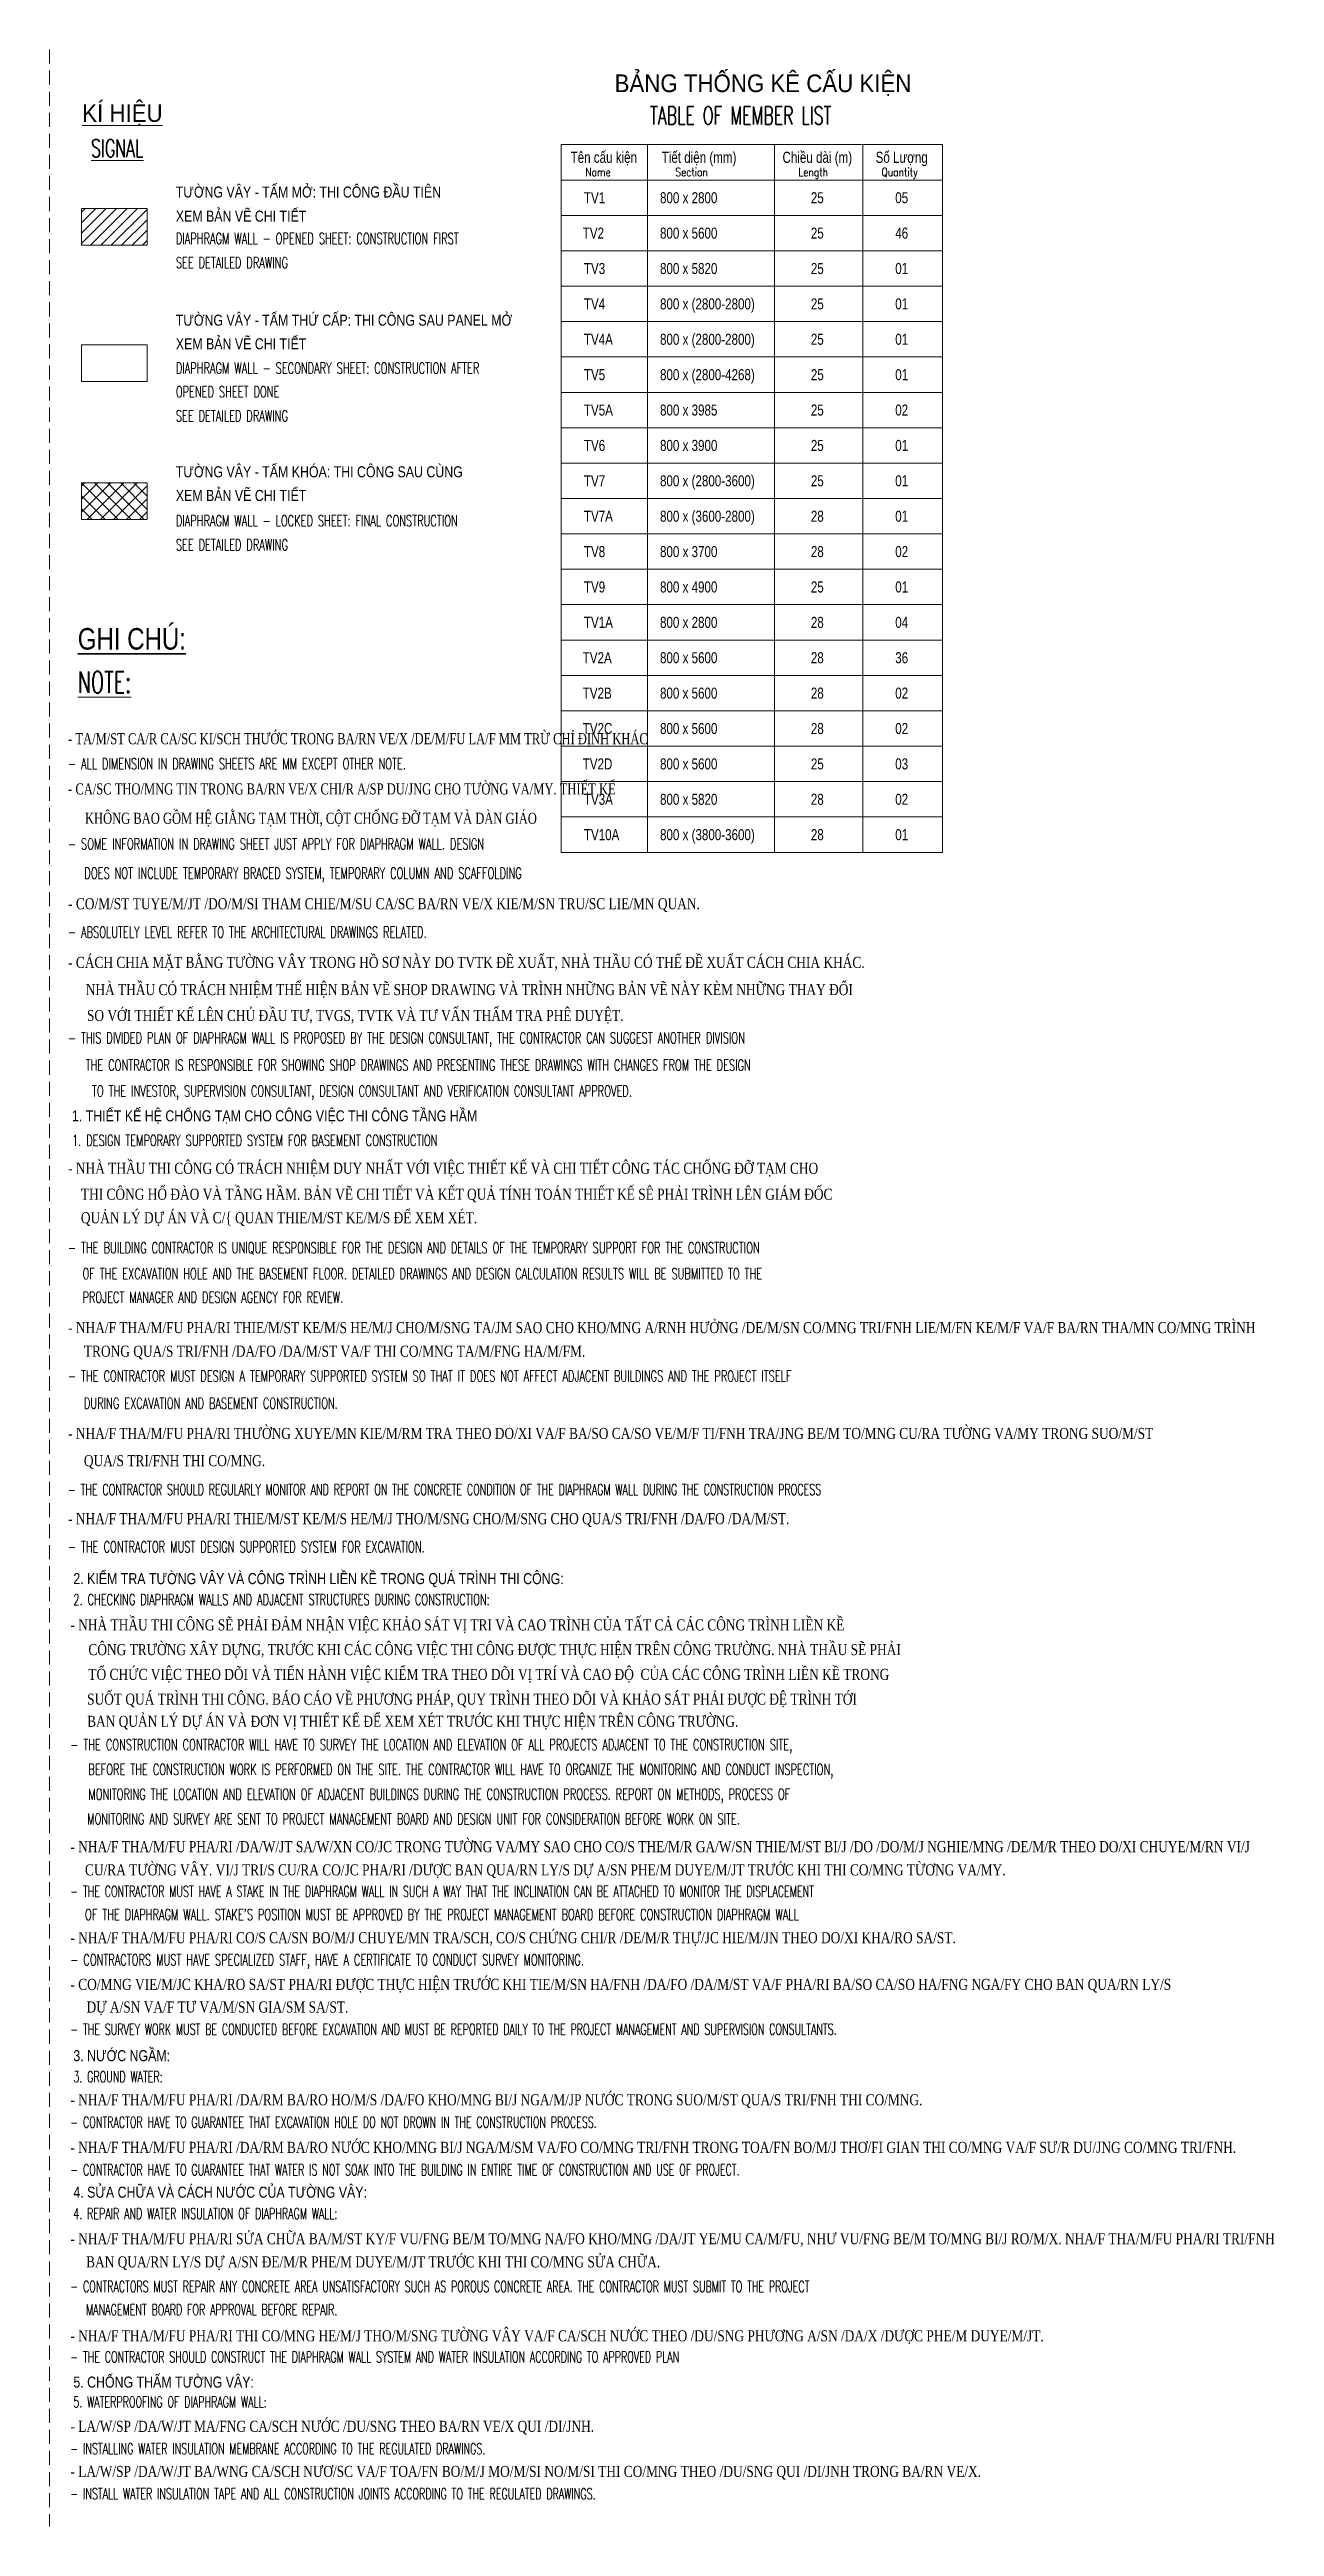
# Model space of a CAD drawing. Header units: millimetres. Extents: x -642477 to 1168880, y -27982 to 330379.
# Drawn here: x 230868 to 286220, y 109397 to 221397 of the extents above; entities that cross this region are included whole.
import ezdxf
from ezdxf.enums import TextEntityAlignment as Align

# ---------------------------------------------------------------- set-up
doc = ezdxf.new("R2010")
doc.units = ezdxf.units.MM
doc.linetypes.add('HIDDEN2', pattern=[4.7625, 3.175, -1.5875])
for name, color, linetype, lineweight in [('NDC_S_CONTINUOUS', 3, 'Continuous', 20), ('NDC_S_ENG TITLE', 3, 'Continuous', 20), ('NDC_S_HATCH MATERIAL', 8, 'Continuous', 13), ('NDC_S_HIDDEN', 8, 'HIDDEN2', 13), ('NDC_S_SLAB', 2, 'Continuous', 20), ('NDC_S_VN TEXT', 7, 'Continuous', 20), ('NDC_S_VN TITLE', 6, 'Continuous', 35), ('TEXT 2.5', 2, 'Continuous', 20)]:
    doc.layers.add(name, color=color, linetype=linetype, lineweight=lineweight)
doc.styles.add('32831-SS-XCONC2$0$STANDARD', font='vntimeh.shx', dxfattribs={"width": 0.8, "bigfont": 'vns.shx'})
doc.styles.add('ARIAL', font='arial.ttf', dxfattribs={"width": 0.8})
doc.styles.add('kata_text', font='arial.ttf', dxfattribs={"width": 0.8})
doc.styles.add('NDC_ARIAL', font='arial.ttf', dxfattribs={"width": 0.85})
doc.styles.add('NDC_EN TXT', font='romans.shx', dxfattribs={"width": 0.8})
doc.styles.add('NDC_ROMANS', font='romans.shx', dxfattribs={"width": 0.8, "bigfont": 'vns.shx'})

msp = doc.modelspace()

# ---------------------------------------------------------------- texts
at = {"layer": 'NDC_S_ENG TITLE', "style": 'NDC_ARIAL', "width": 0.8}
for s, p in [('1. THIẾT KẾ HỆ CHỐNG TẠM CHO CÔNG VIỆC THI CÔNG TẦNG HẦM', (231879.2, 172931.9)), ('2. KIỂM TRA TƯỜNG VÂY VÀ CÔNG TRÌNH LIỀN KỀ TRONG QUÁ TRÌNH THI CÔNG:', (231943.5, 152005.8)), ('3. NƯỚC NGẦM:', (231943.5, 130435.9)), ('4. SỬA CHỮA VÀ CÁCH NƯỚC CỦA TƯỜNG VÂY:', (231943.5, 124261.8)), ('5. CHỐNG THẤM TƯỜNG VÂY:', (231943.5, 115675.2))]:
    msp.add_text(s, height=500, dxfattribs=at).set_placement(p)
at = {"layer": 'NDC_S_VN TEXT'}
for s, height, style, width, p in [('BẢNG THỐNG KÊ CẤU KIỆN', 800, 'NDC_ARIAL', 0.9, (256402, 219871.2, 0)), ('%%UKÍ HIỆU', 800, 'NDC_ARIAL', 0.9, (232343.6, 218524.5)), ('TƯỜNG VÂY - TẤM MỞ: THI CÔNG ĐẦU TIÊN', 500, 'ARIAL', 0.8, (236572.1, 214953.8)), ('XEM BẢN VẼ CHI TIẾT', 500, 'ARIAL', 0.8, (236572.1, 213863.4)), ('TV1 ', 500, 'kata_text', 0.75, (255014.5, 214695.6)), ('800 x 2800', 500, 'kata_text', 0.75, (258454.7, 214695.6)), ('TV2 ', 500, 'kata_text', 0.75, (254962.2, 213095.6)), ('800 x 5600', 500, 'kata_text', 0.75, (258454.7, 213095.6)), ('TV3 ', 500, 'kata_text', 0.75, (255014.5, 211495.6)), ('800 x 5820', 500, 'kata_text', 0.75, (258454.7, 211495.6)), ('TƯỜNG VÂY - TẤM THỨ CẤP: THI CÔNG SAU PANEL MỞ', 500, 'ARIAL', 0.8, (236572.1, 209160)), ('TV4 ', 500, 'kata_text', 0.75, (255014.5, 209895.6)), ('800 x (2800-2800)', 500, 'kata_text', 0.75, (258454.7, 209895.6)), ('XEM BẢN VẼ CHI TIẾT', 500, 'ARIAL', 0.8, (236572.1, 208089.3)), ('TV4A', 500, 'kata_text', 0.75, (255014.5, 208295.6)), ('800 x (2800-2800)', 500, 'kata_text', 0.75, (258454.7, 208295.6)), ('TV5 ', 500, 'kata_text', 0.75, (255014.5, 206695.6)), ('800 x (2800-4268)', 500, 'kata_text', 0.75, (258454.7, 206695.6)), ('TV5A', 500, 'kata_text', 0.75, (255014.5, 205095.6)), ('800 x 3985', 500, 'kata_text', 0.75, (258454.7, 205095.6)), ('TV6 ', 500, 'kata_text', 0.75, (255014.5, 203495.6)), ('800 x 3900', 500, 'kata_text', 0.75, (258454.7, 203495.6)), ('TƯỜNG VÂY - TẤM KHÓA: THI CÔNG SAU CÙNG', 500, 'ARIAL', 0.8, (236572.1, 202303.9)), ('XEM BẢN VẼ CHI TIẾT', 500, 'ARIAL', 0.8, (236572.1, 201233.3)), ('TV7 ', 500, 'kata_text', 0.75, (255014.5, 201895.6)), ('800 x (2800-3600)', 500, 'kata_text', 0.75, (258454.7, 201895.6)), ('TV7A', 500, 'kata_text', 0.75, (255014.5, 200295.6)), ('800 x (3600-2800)', 500, 'kata_text', 0.75, (258454.7, 200295.6)), ('TV8 ', 500, 'kata_text', 0.75, (255014.5, 198695.6)), ('800 x 3700', 500, 'kata_text', 0.75, (258454.7, 198695.6)), ('TV9 ', 500, 'kata_text', 0.75, (255014.5, 197095.6)), ('800 x 4900', 500, 'kata_text', 0.75, (258454.7, 197095.6)), ('TV1A ', 500, 'kata_text', 0.75, (255014.5, 195495.6)), ('800 x 2800', 500, 'kata_text', 0.75, (258454.7, 195495.6)), ('TV2A ', 500, 'kata_text', 0.75, (254962.2, 193895.6)), ('800 x 5600', 500, 'kata_text', 0.75, (258454.7, 193895.6)), ('TV2B', 500, 'kata_text', 0.75, (254962.2, 192295.6)), ('800 x 5600', 500, 'kata_text', 0.75, (258454.7, 192295.6)), ('TV2C', 500, 'kata_text', 0.75, (254962.2, 190695.6)), ('800 x 5600', 500, 'kata_text', 0.75, (258454.7, 190695.6)), ('TV2D', 500, 'kata_text', 0.75, (254962.2, 189095.6)), ('800 x 5600', 500, 'kata_text', 0.75, (258454.7, 189095.6)), ('TV3A ', 500, 'kata_text', 0.75, (255014.5, 187495.6)), ('800 x 5820', 500, 'kata_text', 0.75, (258454.7, 187495.6)), ('TV10A ', 500, 'kata_text', 0.75, (255014.5, 185895.6)), ('800 x (3800-3600)', 500, 'kata_text', 0.75, (258454.7, 185895.6))]:
    msp.add_text(s, height=height, dxfattribs=dict(at, style=style, width=width)).set_placement(p, align=Align.MIDDLE_LEFT)
at = {"layer": 'NDC_S_VN TEXT', "color": 3}
for s, height, style, width, p in [('TABLE OF MEMBER LIST', 800, 'NDC_ROMANS', 0.65, (258001.2, 218414.1, 0)), ('%%USIGNAL', 800, 'NDC_ROMANS', 0.65, (232746.8, 216933.8)), ('Name', 375, 'NDC_EN TXT', 0.8, (255081.6, 215856.6)), ('Section', 375, 'NDC_EN TXT', 0.8, (259152.6, 215856.6)), ('Length', 375, 'NDC_EN TXT', 0.8, (264711.8, 215856.6)), ('Quantity', 375, 'NDC_EN TXT', 0.8, (268464.2, 215856.6)), ('DIAPHRAGM WALL - OPENED SHEET: CONSTRUCTION FIRST', 500, 'NDC_ROMANS', 0.65, (236572.1, 212851.8)), ('SEE DETAILED DRAWING', 500, 'NDC_ROMANS', 0.65, (236572.1, 211761.3)), ('DIAPHRAGM WALL - SECONDARY SHEET: CONSTRUCTION AFTER', 500, 'NDC_ROMANS', 0.65, (236572.1, 206993.2)), ('OPENED SHEET DONE', 500, 'NDC_ROMANS', 0.65, (236572.1, 205922.6)), ('SEE DETAILED DRAWING', 500, 'NDC_ROMANS', 0.65, (236572.1, 204832.1)), ('DIAPHRAGM WALL - LOCKED SHEET: FINAL CONSTRUCTION', 500, 'NDC_ROMANS', 0.65, (236572.1, 200091.4)), ('SEE DETAILED DRAWING', 500, 'NDC_ROMANS', 0.65, (236572.1, 199001))]:
    msp.add_text(s, height=height, dxfattribs=dict(at, style=style, width=width)).set_placement(p, align=Align.MIDDLE_LEFT)
at = {"layer": 'NDC_S_VN TEXT', "style": 'kata_text', "width": 0.75}
for s, p in [('Tên cấu kiện', (255913.8, 216523.7)), ('Tiết diện (mm)', (260217.7, 216523.7)), ('Chiều dài (m)', (265562.3, 216523.7)), ('Số Lượng', (269375.4, 216523.7)), ('25', (265562.3, 214695.6)), ('05', (269375.4, 214695.6)), ('25', (265562.3, 213095.6)), ('46', (269375.4, 213095.6)), ('25', (265562.3, 211495.6)), ('01', (269375.4, 211495.6)), ('25', (265562.3, 209895.6)), ('01', (269375.4, 209895.6)), ('25', (265562.3, 208295.6)), ('01', (269375.4, 208295.6)), ('25', (265562.3, 206695.6)), ('01', (269375.4, 206695.6)), ('25', (265562.3, 205095.6)), ('02', (269375.4, 205095.6)), ('25', (265562.3, 203495.6)), ('01', (269375.4, 203495.6)), ('25', (265562.3, 201895.6)), ('01', (269375.4, 201895.6)), ('28', (265562.3, 200295.6)), ('01', (269375.4, 200295.6)), ('28', (265562.3, 198695.6)), ('02', (269375.4, 198695.6)), ('25', (265562.3, 197095.6)), ('01', (269375.4, 197095.6)), ('28', (265562.3, 195495.6)), ('04', (269375.4, 195495.6)), ('28', (265562.3, 193895.6)), ('36', (269375.4, 193895.6)), ('28', (265562.3, 192295.6)), ('02', (269375.4, 192295.6)), ('28', (265562.3, 190695.6)), ('02', (269375.4, 190695.6)), ('25', (265562.3, 189095.6)), ('03', (269375.4, 189095.6)), ('28', (265562.3, 187495.6)), ('02', (269375.4, 187495.6)), ('28', (265562.3, 185895.6)), ('01', (269375.4, 185895.6))]:
    msp.add_text(s, height=500, dxfattribs=at).set_placement(p, align=Align.MIDDLE_CENTER)
at = {"layer": 'NDC_S_VN TEXT', "color": 3, "style": 'NDC_ROMANS'}
for s, height, width, p in [('%%UNOTE:', 972, 0.65, (232141.5, 192307.4)), ('- ALL DIMENSION IN DRAWING SHEETS ARE MM EXCEPT OTHER NOTE.', 500, 0.65, (231704.8, 188852.4)), ('- SOME INFORMATION IN DRAWING SHEET JUST APPLY FOR DIAPHRAGM WALL. DESIGN ', 500, 0.65, (231704.8, 185224.8)), ('DOES NOT INCLUDE TEMPORARY BRACED SYSTEM, TEMPORARY COLUMN AND SCAFFOLDING', 500, 0.65, (232439.4, 183905.1)), ('- ABSOLUTELY LEVEL REFER TO THE ARCHITECTURAL DRAWINGS RELATED.', 500, 0.65, (231704.8, 181237.9)), ('- THIS DIVIDED PLAN OF DIAPHRAGM WALL IS PROPOSED BY THE DESIGN CONSULTANT, THE CONTRACTOR CAN SUGGEST ANOTHER DIVISION', 500, 0.65, (231704.8, 176454.3)), ('THE CONTRACTOR IS RESPONSIBLE FOR SHOWING SHOP DRAWINGS AND PRESENTING THESE DRAWINGS WITH CHANGES FROM THE DESIGN', 500, 0.65, (232500.8, 175224.7)), (' TO THE INVESTOR, SUPERVISION CONSULTANT, DESIGN CONSULTANT AND VERIFICATION CONSULTANT APPROVED.', 500, 0.65, (232557.9, 174054.1)), ('1. DESIGN TEMPORARY SUPPORTED SYSTEM FOR BASEMENT CONSTRUCTION', 500, 0.65, (231879.2, 171821.7)), ('- THE BUILDING CONTRACTOR IS UNIQUE RESPONSIBLE FOR THE DESIGN AND DETAILS OF THE TEMPORARY SUPPORT FOR THE CONSTRUCTION ', 500, 0.65, (231704.8, 166966.1)), (' OF THE EXCAVATION HOLE AND THE BASEMENT FLOOR. DETAILED DRAWINGS AND DESIGN CALCULATION RESULTS WILL BE SUBMITTED TO THE ', 500, 0.65, (232131.9, 165794)), (' PROJECT MANAGER AND DESIGN AGENCY FOR REVIEW.', 500, 0.65, (232131.9, 164729.9)), ('- THE CONTRACTOR MUST DESIGN A TEMPORARY SUPPORTED SYSTEM SO THAT IT DOES NOT AFFECT ADJACENT BUILDINGS AND THE PROJECT ITSELF ', 500, 0.65, (231704.8, 161166.6)), ('DURING EXCAVATION AND BASEMENT CONSTRUCTION.', 500, 0.65, (232417.9, 159933.2)), ('- THE CONTRACTOR SHOULD REGULARLY MONITOR AND REPORT ON THE CONCRETE CONDITION OF THE DIAPHRAGM WALL DURING THE CONSTRUCTION PROCESS', 500, 0.63, (231704.8, 156032.8)), ('- THE CONTRACTOR MUST DESIGN SUPPORTED SYSTEM FOR EXCAVATION.', 500, 0.65, (231704.8, 153442.7)), ('2. CHECKING DIAPHRAGM WALLS AND ADJACENT STRUCTURES DURING CONSTRUCTION:', 500, 0.65, (231943.5, 151059.4)), ('- THE CONSTRUCTION CONTRACTOR WILL HAVE TO SURVEY THE LOCATION AND ELEVATION OF ALL PROJECTS ADJACENT TO THE CONSTRUCTION SITE, ', 500, 0.65, (231809.8, 144495.8)), ('BEFORE THE CONSTRUCTION WORK IS PERFORMED ON THE SITE. THE CONTRACTOR WILL HAVE TO ORGANIZE THE MONITORING AND CONDUCT INSPECTION, ', 500, 0.65, (232621.7, 143376.8)), ('MONITORING THE LOCATION AND ELEVATION OF ADJACENT BUILDINGS DURING THE CONSTRUCTION PROCESS. REPORT ON METHODS, PROCESS OF ', 500, 0.65, (232621.7, 142257.7)), ('MONITORING AND SURVEY ARE SENT TO PROJECT MANAGEMENT BOARD AND DESIGN UNIT FOR CONSIDERATION BEFORE WORK ON SITE.', 500, 0.65, (232564.6, 141138.7)), ('- THE CONTRACTOR MUST HAVE A STAKE IN THE DIAPHRAGM WALL IN SUCH A WAY THAT THE INCLINATION CAN BE ATTACHED TO MONITOR THE DISPLACEMENT ', 500, 0.63, (231809.8, 137864.4)), ("OF THE DIAPHRAGM WALL. STAKE'S POSITION MUST BE APPROVED BY THE PROJECT MANAGEMENT BOARD BEFORE CONSTRUCTION DIAPHRAGM WALL", 500, 0.65, (232468.8, 136816.8)), ('- CONTRACTORS MUST HAVE SPECIALIZED STAFF, HAVE A CERTIFICATE TO CONDUCT SURVEY MONITORING.', 500, 0.65, (231809.8, 134769.6)), ('- THE SURVEY WORK MUST BE CONDUCTED BEFORE EXCAVATION AND MUST BE REPORTED DAILY TO THE PROJECT MANAGEMENT AND SUPERVISION CONSULTANTS.', 500, 0.63, (231809.8, 131628.2)), ('3. GROUND WATER:', 500, 0.63, (231943.5, 129482.8)), ('- CONTRACTOR HAVE TO GUARANTEE THAT EXCAVATION HOLE DO NOT DROWN IN THE CONSTRUCTION PROCESS.', 500, 0.63, (231809.8, 127424.5)), ('- CONTRACTOR HAVE TO GUARANTEE THAT WATER IS NOT SOAK INTO THE BUILDING IN ENTIRE TIME OF CONSTRUCTION AND USE OF PROJECT.', 500, 0.63, (231809.8, 125272.9)), ('4. REPAIR AND WATER INSULATION OF DIAPHRAGM WALL:', 500, 0.63, (231943.5, 123296.5)), ('- CONTRACTORS MUST REPAIR ANY CONCRETE AREA UNSATISFACTORY SUCH AS POROUS CONCRETE AREA. THE CONTRACTOR MUST SUBMIT TO THE PROJECT ', 500, 0.63, (231809.8, 119996.9)), ('MANAGEMENT BOARD FOR APPROVAL BEFORE REPAIR.', 500, 0.63, (232517.8, 118949.3)), ('- THE CONTRACTOR SHOULD CONSTRUCT THE DIAPHRAGM WALL SYSTEM AND WATER INSULATION ACCORDING TO APPROVED PLAN', 500, 0.63, (231809.8, 116812)), ('5. WATERPROOFING OF DIAPHRAGM WALL:', 500, 0.63, (231943.5, 114775.1)), ('- INSTALLING WATER INSULATION MEMBRANE ACCORDING TO THE REGULATED DRAWINGS.', 500, 0.63, (231809.8, 112663.2)), ('- INSTALL WATER INSULATION TAPE AND ALL CONSTRUCTION JOINTS ACCORDING TO THE REGULATED DRAWINGS.', 500, 0.63, (231809.8, 110624.4))]:
    msp.add_text(s, height=height, dxfattribs=dict(at, width=width)).set_placement(p)
at = {"layer": 'NDC_S_VN TITLE', "style": 'NDC_ARIAL', "width": 0.8}
msp.add_text('%%UGHI CHÚ:', height=972.222, dxfattribs=at).set_placement((232141.5, 194264.1))
at = {"layer": 'TEXT 2.5', "style": '32831-SS-XCONC2$0$STANDARD'}
for s, height, width, p in [('- TA/M/ST CA/R CA/SC KI/SCH TH¦íC TRONG BA/RN VE/X /DE/M/FU LA/F MM TRõ CHØ §ÞNH KH¸C', 500.003, 0.75, (231704.8, 189985.2)), ('- CA/SC THO/MNG TIN TRONG BA/RN VE/X CHI/R A/SP DU/JNG CHO T¦êNG VA/MY. THIÕT KÕ ', 500.003, 0.75, (231704.8, 187714.8)), ('KH¤NG BAO GåM HÖ GI»NG T¹M THêI, CéT CHèNG §ì T¹M Vµ DµN GI¸O', 500.003, 0.75, (232467.7, 186386.3)), ('- CO/M/ST TUYE/M/JT /DO/M/SI THAM CHIE/M/SU CA/SC BA/RN VE/X KIE/M/SN TRU/SC LIE/MN QUAN.', 500.003, 0.8, (231704.8, 182523.7)), ('- c¸ch chia mÆt b»ng t\xadêng v©y trong hå s¬ nµy do tvtk ®Ò xuÊt, nhµ thÇu cã thÓ ®Ò xuÊt c¸ch chia kh¸c. ', 500.003, 0.8, (231704.8, 179870.2)), ('nhµ thÇu cã tr¸ch nhiÖm thÓ hiÖn b¶n vÏ shop drawing vµ tr×nh nh÷ng b¶n vÏ nµy kÌm nh÷ng thay ®æi ', 500.003, 0.8, (232500.8, 178640.6)), ('so víi thiÕt kÕ lªn chñ ®Çu t\xad, tvgs, tvtk vµ t\xad vÊn thÈm tra phª duyÖt.', 500.003, 0.8, (232557.9, 177470)), ('- NHµ THÇU THI C¤NG Cã TR¸CH NHIÖM DUY NHÊT VíI VIÖC THIÕT KÕ Vµ CHI TIÕT C¤NG T¸C CHèNG §ì T¹M CHO ', 499.996, 0.8, (231704.8, 170560.1)), (' THI C¤NG Hè §µO Vµ TÇNG HÇM. B¶N VÏ CHI TIÕT Vµ KÕT QU¶ TÝNH TO¸N THIÕT KÕ S£ PH¶I TR×NH L£N GI¸M §èC', 499.9956, 0.8, (232131.9, 169388)), (' QU¶N Lý Dù ¸N Vµ C/{ QUAN THIE/M/ST KE/M/S §Ó XEM XÐT.', 499.996, 0.8, (232131.9, 168323.9)), ('- NHA/F THA/M/FU PHA/RI THIE/M/ST KE/M/S HE/M/J CHO/M/SNG TA/JM SAO CHO KHO/MNG A/RNH H¦ëNG /DE/M/SN CO/MNG TRI/FNH LIE/M/FN KE/M/F VA/F BA/RN THA/MN CO/MNG tr×nh', 499.9956, 0.8, (231704.8, 163355.4)), ('TRONG QUA/S TRI/FNH /DA/FO /DA/M/ST VA/F THI CO/MNG TA/M/FNG HA/M/FM.', 499.996, 0.8, (232417.9, 162288.6)), ('- NHA/F THA/M/FU PHA/RI TH¦êNG XUYE/MN KIE/M/RM TRA THEO DO/XI VA/F BA/SO CA/SO VE/M/F TI/FNH TRA/JNG BE/M TO/MNG CU/RA T¦êNG VA/MY TRONG SUO/M/ST ', 499.9956, 0.8, (231704.8, 158571.4)), ('QUA/S TRI/FNH THI CO/MNG.', 499.996, 0.8, (232417.9, 157340.5)), ('- NHA/F THA/M/FU PHA/RI THIE/M/ST KE/M/S HE/M/J THO/M/SNG CHO/M/SNG CHO QUA/S TRI/FNH /DA/FO /DA/M/ST.', 499.9956, 0.8, (231704.8, 154717.4)), ('- NHµ THÇU THI C¤NG SÏ PH¶I §¶M NHËN VIÖC KH¶O S¸T VÞ TRI Vµ CAO TR×NH CñA TÊT C¶ C¸C C¤NG TR×NH LIÒN KÒ', 500.001, 0.8, (231809.8, 149914.7)), ('C¤NG TR¦êNG X¢Y DùNG, TR¦íC KHI C¸C C¤NG VIÖC THI C¤NG §¦îC THùC HIÖN TR£N C¤NG TR¦êNG. nHµ THÇU SÏ PH¶I ', 500.001, 0.8, (232621.7, 148795.7)), ('Tæ CHøC VIÖC THEO DâI Vµ TIÕN HµNH VIÖC KIÓM TRA THEO DâI VÞ TRÝ Vµ CAO §é  CñA C¸C C¤NG TR×NH LIÒN KÒ TRONG ', 500.001, 0.8, (232621.7, 147676.6)), ('SUèT QU¸ TR×NH THI C¤NG. b¸O C¸O VÒ PH¦¥NG PH¸P, QUY TR×NH THEO DâI Vµ KH¶O S¸T PH¶I §¦îC §Ö TR×NH TíI ', 500.001, 0.8, (232564.6, 146557.6)), ('BAN QU¶N Lý Dù ¸N Vµ §¥N VÞ THIÕT KÕ §Ó XEM XÐT TR¦íC KHI THùC HIÖN TR£N C¤NG TR¦êNG.', 500.001, 0.8, (232564.6, 145554.4)), ('- NHA/F THA/M/FU PHA/RI /DA/W/JT SA/W/XN CO/JC TRONG T¦êNG VA/MY SAO CHO CO/S THE/M/R GA/W/SN THIE/M/ST BI/J /DO /DO/M/J NGHIE/MNG /DE/M/R THEO DO/XI CHUYE/M/RN VI/J ', 500.001, 0.8, (231809.8, 139884.8)), ('CU/RA T¦êNG V¢Y. VI/J TRI/S CU/RA CO/JC PHA/RI /D¦îC BAN QUA/RN LY/S Dù A/SN PHE/M DUYE/M/JT TR¦íC KHI THI CO/MNG Tõ¬NG VA/MY.', 500.001, 0.8, (232468.8, 138837.2)), ('- NHA/F THA/M/FU PHA/RI CO/S CA/SN BO/M/J CHUYE/MN TRA/SCH, CO/S CHøNG CHI/R /DE/M/R THù/JC HIE/M/JN THEO DO/XI KHA/RO SA/ST.', 500.001, 0.8, (231809.8, 135769.2)), ('- CO/MNG VIE/M/JC KHA/RO SA/ST PHA/RI §¦îC THùC HIÖN TR¦íC KHI TIE/M/SN HA/FNH /DA/FO /DA/M/ST VA/F PHA/RI BA/SO CA/SO HA/FNG NGA/FY CHO BAN QUA/RN LY/S ', 500.001, 0.8, (231809.8, 133658.4)), ('Dù A/SN VA/F T¦ VA/M/SN GIA/SM SA/ST.', 500.001, 0.8, (232538.4, 132634.6)), ('- NHA/F THA/M/FU PHA/RI /DA/RM BA/RO HO/M/S /DA/FO KHO/MNG BI/J NGA/M/JP N¦íC TRONG SUO/M/ST QUA/S TRI/FNH THI CO/MNG.', 500.001, 0.8, (231809.8, 128440.5)), ('- NHA/F THA/M/FU PHA/RI /DA/RM BA/RO N¦íC KHO/MNG BI/J NGA/M/SM VA/FO CO/MNG TRI/FNH TRONG TOA/FN BO/M/J TH¥/FI GIAN THI CO/MNG VA/F S¦/R DU/JNG CO/MNG TRI/FNH.', 500.001, 0.8, (231809.8, 126288.9)), ('- NHA/F THA/M/FU PHA/RI SöA CH÷A BA/M/ST KY/F VU/FNG BE/M TO/MNG NA/FO KHO/MNG /DA/JT YE/MU CA/M/FU, NH\xad VU/FNG BE/M TO/MNG BI/J RO/M/X. NHA/F THA/M/FU PHA/RI TRI/FNH ', 500, 0.8, (231809.8, 122158.3)), ('BAN QUA/RN LY/S Dù A/SN §E/M/R PHE/M DUYE/M/JT TR¦íC KHI THI CO/MNG SöA CH÷A.', 500, 0.8, (232517.8, 121110.7)), ('- NHA/F THA/M/FU PHA/RI THI CO/MNG HE/M/J THO/M/SNG T¦êNG V¢Y VA/F CA/SCH N¦íC THEO /DU/SNG PH¦¥NG A/SN /DA/X /D¦îC PHE/M DUYE/M/JT.', 500, 0.8, (231809.8, 117768.4)), ('- LA/W/SP /DA/W/JT MA/FNG CA/SCH N¦íC /DU/SNG THEO BA/RN VE/X QUI /DI/JNH.', 500, 0.8, (231809.8, 113675.2)), ('- LA/W/SP /DA/W/JT BA/WNG CA/SCH N¦¥/SC VA/F TOA/FN BO/M/J MO/M/SI NO/M/SI THI CO/MNG THEO /DU/SNG QUI /DI/JNH TRONG BA/RN VE/X.', 500, 0.8, (231809.8, 111636.4))]:
    msp.add_text(s, height=height, dxfattribs=dict(at, width=width)).set_placement(p)

# ---------------------------------------------------------------- hatches: boundary and pattern name
at = {"layer": 'NDC_S_HATCH MATERIAL'}
h = msp.add_hatch(dxfattribs=at)
h.set_pattern_fill('ANSI31', color=256, scale=2666.666667)
h.set_pattern_definition([(45, (272457.4, 154713.44), (-235.7023, 235.7023), [])])
h.paths.add_polyline_path([(232313.9, 214203.8), (235277, 214203.8), (235277, 212547.5), (232313.9, 212547.5)])
h = msp.add_hatch(dxfattribs=at)
h.set_pattern_fill('ANSI37', color=256, scale=3333.333333)
h.set_pattern_definition([(45, (272457.4, 149282.32), (-294.6278, 294.6278), []), (135, (272457.4, 149282.32), (-294.6278, -294.6278), [])])
h.paths.add_polyline_path([(232313.9, 201800.1), (235277, 201800.1), (235277, 200143.9), (232313.9, 200143.9)])

# ---------------------------------------------------------------- linework, layer by layer
at = {"layer": 'NDC_S_CONTINUOUS'}
for p, q in [((253991.1, 217095.6), (253991.1, 185095.6)), ((253991.1, 217095.6), (271221.8, 217095.6)), ((257888.5, 217095.6), (257888.5, 185095.6)), ((263631.3, 217095.6), (263631.3, 185095.6)), ((267612.3, 217095.6), (267612.3, 194695.6)), ((267612.3, 217095.6), (267612.3, 185095.6)), ((271221.8, 217095.6), (271221.8, 185095.6)), ((253991.1, 215495.6), (271221.8, 215495.6)), ((253991.1, 213895.6), (271221.8, 213895.6)), ((253991.1, 212295.6), (271221.8, 212295.6)), ((253991.1, 210695.6), (271221.8, 210695.6)), ((253991.1, 209095.6), (271221.8, 209095.6)), ((253991.1, 207495.6), (271221.8, 207495.6)), ((253991.1, 207495.6), (271221.8, 207495.6)), ((253991.1, 205895.6), (271221.8, 205895.6)), ((253991.1, 204295.6), (271221.8, 204295.6)), ((253991.1, 202695.6), (271221.8, 202695.6)), ((253991.1, 201095.6), (270545.6, 201095.6)), ((253991.1, 201095.6), (271221.8, 201095.6)), ((253991.1, 199495.6), (270545.6, 199495.6)), ((253991.1, 199495.6), (271221.8, 199495.6)), ((253991.1, 197895.6), (271221.8, 197895.6)), ((253991.1, 196295.6), (271221.8, 196295.6)), ((253991.1, 194695.6), (271221.8, 194695.6)), ((253991.1, 193095.6), (271221.8, 193095.6)), ((253991.1, 191495.6), (271221.8, 191495.6)), ((253991.1, 189895.6), (271221.8, 189895.6)), ((253991.1, 188295.6), (271221.8, 188295.6)), ((253991.1, 186695.6), (271221.8, 186695.6)), ((253991.1, 185095.6), (271221.8, 185095.6))]:
    msp.add_line(p, q, dxfattribs=at)
at = {"layer": 'NDC_S_HIDDEN', "ltscale": 200}
msp.add_line((230867.6, 221397), (230867.6, 109397), dxfattribs=at)
at = {"layer": 'NDC_S_SLAB'}
for points in [[(232313.9, 214203.8), (235277, 214203.8), (235277, 212547.5), (232313.9, 212547.5)], [(232313.9, 208039.4), (235277, 208039.4), (235277, 206383.1), (232313.9, 206383.1)], [(232313.9, 201800.1), (235277, 201800.1), (235277, 200143.9), (232313.9, 200143.9)]]:
    msp.add_lwpolyline(points, close=True, dxfattribs=at)

msp.set_redraw_order([(e.dxf.handle, doc.entitydb.next_handle()) for e in msp.query("TEXT MTEXT ATTDEF DIMENSION ARC_DIMENSION")])  # texts and dimensions are drawn at this point

doc.saveas('drawing.dxf')
